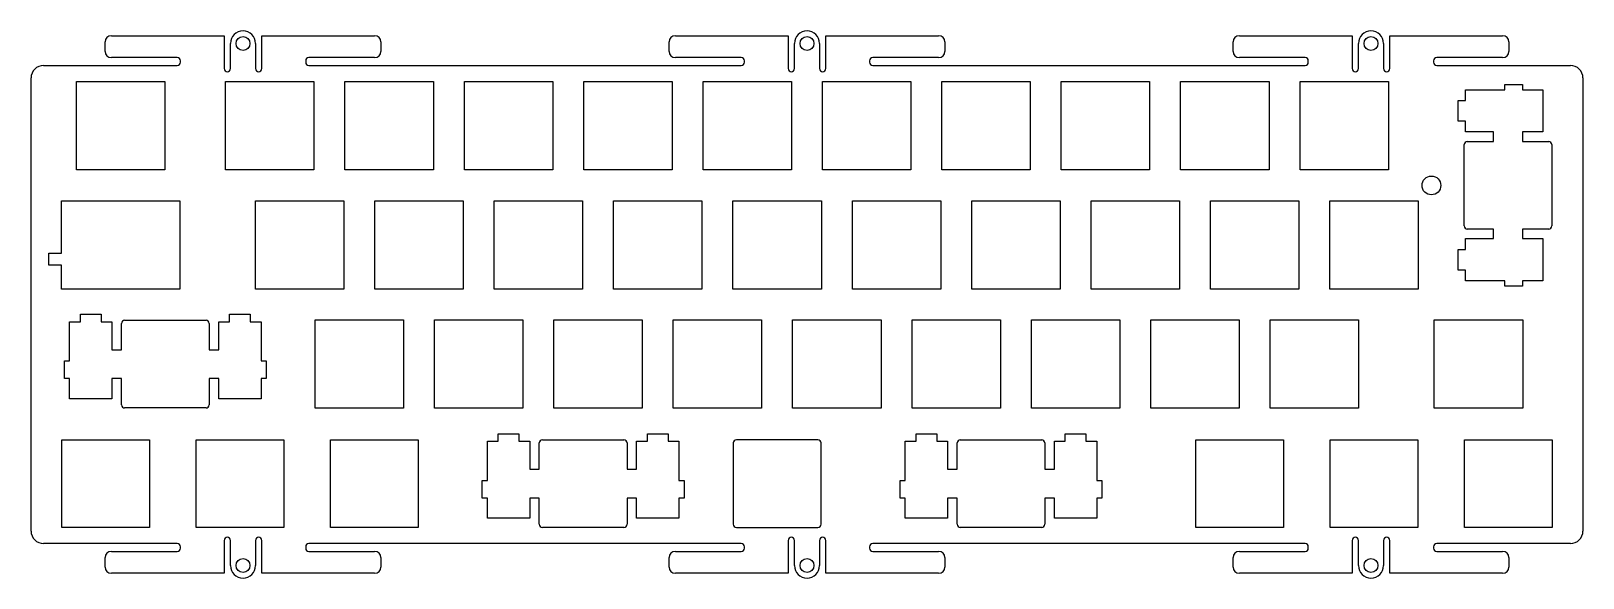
# Model space of a CAD drawing. Header units: millimetres. Extents: x 154 to 402, y -140 to -53.
import ezdxf

# ---------------------------------------------------------------- set-up
doc = ezdxf.new("R2010")
doc.units = ezdxf.units.MM
for name, color, linetype in [('Shape12734', 7, 'CONTINUOUS'), ('Shape2372', 7, 'CONTINUOUS'), ('Shape2373', 7, 'CONTINUOUS'), ('Shape2374', 7, 'CONTINUOUS'), ('Shape2375', 7, 'CONTINUOUS'), ('Shape2376', 7, 'CONTINUOUS'), ('Shape2377', 7, 'CONTINUOUS'), ('Shape2378', 7, 'CONTINUOUS'), ('Shape2379', 7, 'CONTINUOUS'), ('Shape2380', 7, 'CONTINUOUS'), ('Shape2381', 7, 'CONTINUOUS'), ('Shape2382', 7, 'CONTINUOUS'), ('Shape2383', 7, 'CONTINUOUS'), ('Shape2384', 7, 'CONTINUOUS'), ('Shape2385', 7, 'CONTINUOUS'), ('Shape2386', 7, 'CONTINUOUS'), ('Shape2387', 7, 'CONTINUOUS'), ('Shape2388', 7, 'CONTINUOUS'), ('Shape2389', 7, 'CONTINUOUS'), ('Shape2390', 7, 'CONTINUOUS'), ('Shape2391', 7, 'CONTINUOUS'), ('Shape2392', 7, 'CONTINUOUS'), ('Shape2393', 7, 'CONTINUOUS'), ('Shape2394', 7, 'CONTINUOUS'), ('Shape2395', 7, 'CONTINUOUS'), ('Shape2396', 7, 'CONTINUOUS'), ('Shape2397', 7, 'CONTINUOUS'), ('Shape2398', 7, 'CONTINUOUS'), ('Shape2399', 7, 'CONTINUOUS'), ('Shape2400', 7, 'CONTINUOUS'), ('Shape2401', 7, 'CONTINUOUS'), ('Shape2402', 7, 'CONTINUOUS'), ('Shape2403', 7, 'CONTINUOUS'), ('Shape2404', 7, 'CONTINUOUS'), ('Shape2405', 7, 'CONTINUOUS'), ('Shape2406', 7, 'CONTINUOUS'), ('Shape2407', 7, 'CONTINUOUS'), ('Shape2408', 7, 'CONTINUOUS'), ('Shape2409', 7, 'CONTINUOUS'), ('Shape2410', 7, 'CONTINUOUS'), ('Shape2411', 7, 'CONTINUOUS'), ('Shape2412', 7, 'CONTINUOUS'), ('Shape2413', 7, 'CONTINUOUS'), ('Shape2414', 7, 'CONTINUOUS'), ('Shape2415', 7, 'CONTINUOUS'), ('Shape2416', 7, 'CONTINUOUS'), ('Shape2417', 7, 'CONTINUOUS'), ('Shape2418', 7, 'CONTINUOUS'), ('Shape2419', 7, 'CONTINUOUS'), ('Shape2420', 7, 'CONTINUOUS'), ('Shape2421', 7, 'CONTINUOUS'), ('Shape2422', 7, 'CONTINUOUS'), ('Shape2423', 7, 'CONTINUOUS'), ('Shape2424', 7, 'CONTINUOUS'), ('Shape2425', 7, 'CONTINUOUS'), ('Shape2426', 7, 'CONTINUOUS'), ('Shape2427', 7, 'CONTINUOUS'), ('Shape2428', 7, 'CONTINUOUS'), ('Shape2429', 7, 'CONTINUOUS'), ('Shape2430', 7, 'CONTINUOUS'), ('Shape2431', 7, 'CONTINUOUS'), ('Shape2432', 7, 'CONTINUOUS'), ('Shape2433', 7, 'CONTINUOUS'), ('Shape2434', 7, 'CONTINUOUS'), ('Shape2435', 7, 'CONTINUOUS'), ('Shape2436', 7, 'CONTINUOUS'), ('Shape2437', 7, 'CONTINUOUS'), ('Shape2438', 7, 'CONTINUOUS'), ('Shape2439', 7, 'CONTINUOUS'), ('Shape2440', 7, 'CONTINUOUS'), ('Shape2441', 7, 'CONTINUOUS'), ('Shape2442', 7, 'CONTINUOUS'), ('Shape2443', 7, 'CONTINUOUS'), ('Shape2444', 7, 'CONTINUOUS'), ('Shape2445', 7, 'CONTINUOUS'), ('Shape2446', 7, 'CONTINUOUS'), ('Shape2447', 7, 'CONTINUOUS'), ('Shape2448', 7, 'CONTINUOUS'), ('Shape2449', 7, 'CONTINUOUS'), ('Shape2450', 7, 'CONTINUOUS'), ('Shape2451', 7, 'CONTINUOUS'), ('Shape2452', 7, 'CONTINUOUS'), ('Shape2453', 7, 'CONTINUOUS'), ('Shape2454', 7, 'CONTINUOUS'), ('Shape2455', 7, 'CONTINUOUS'), ('Shape2456', 7, 'CONTINUOUS'), ('Shape2457', 7, 'CONTINUOUS'), ('Shape2458', 7, 'CONTINUOUS'), ('Shape2459', 7, 'CONTINUOUS'), ('Shape2460', 7, 'CONTINUOUS'), ('Shape2461', 7, 'CONTINUOUS'), ('Shape2462', 7, 'CONTINUOUS'), ('Shape2463', 7, 'CONTINUOUS'), ('Shape2464', 7, 'CONTINUOUS'), ('Shape2465', 7, 'CONTINUOUS'), ('Shape2466', 7, 'CONTINUOUS'), ('Shape2467', 7, 'CONTINUOUS'), ('Shape2468', 7, 'CONTINUOUS'), ('Shape2469', 7, 'CONTINUOUS'), ('Shape2470', 7, 'CONTINUOUS'), ('Shape2471', 7, 'CONTINUOUS'), ('Shape2472', 7, 'CONTINUOUS'), ('Shape2473', 7, 'CONTINUOUS'), ('Shape2474', 7, 'CONTINUOUS'), ('Shape2475', 7, 'CONTINUOUS'), ('Shape2476', 7, 'CONTINUOUS'), ('Shape2477', 7, 'CONTINUOUS'), ('Shape2478', 7, 'CONTINUOUS'), ('Shape2479', 7, 'CONTINUOUS'), ('Shape2480', 7, 'CONTINUOUS'), ('Shape2481', 7, 'CONTINUOUS'), ('Shape2482', 7, 'CONTINUOUS'), ('Shape2483', 7, 'CONTINUOUS'), ('Shape2484', 7, 'CONTINUOUS'), ('Shape2485', 7, 'CONTINUOUS'), ('Shape2486', 7, 'CONTINUOUS'), ('Shape2487', 7, 'CONTINUOUS'), ('Shape2488', 7, 'CONTINUOUS'), ('Shape2489', 7, 'CONTINUOUS'), ('Shape2490', 7, 'CONTINUOUS'), ('Shape2491', 7, 'CONTINUOUS'), ('Shape2492', 7, 'CONTINUOUS'), ('Shape2493', 7, 'CONTINUOUS'), ('Shape2494', 7, 'CONTINUOUS'), ('Shape2495', 7, 'CONTINUOUS'), ('Shape2496', 7, 'CONTINUOUS'), ('Shape2497', 7, 'CONTINUOUS'), ('Shape2498', 7, 'CONTINUOUS'), ('Shape2499', 7, 'CONTINUOUS'), ('Shape2500', 7, 'CONTINUOUS'), ('Shape2501', 7, 'CONTINUOUS'), ('Shape2502', 7, 'CONTINUOUS'), ('Shape2503', 7, 'CONTINUOUS'), ('Shape2504', 7, 'CONTINUOUS'), ('Shape2505', 7, 'CONTINUOUS'), ('Shape2506', 7, 'CONTINUOUS'), ('Shape2507', 7, 'CONTINUOUS'), ('Shape2508', 7, 'CONTINUOUS'), ('Shape2509', 7, 'CONTINUOUS'), ('Shape2510', 7, 'CONTINUOUS'), ('Shape2511', 7, 'CONTINUOUS'), ('Shape2512', 7, 'CONTINUOUS'), ('Shape2513', 7, 'CONTINUOUS'), ('Shape2514', 7, 'CONTINUOUS'), ('Shape2515', 7, 'CONTINUOUS'), ('Shape2516', 7, 'CONTINUOUS'), ('Shape2517', 7, 'CONTINUOUS'), ('Shape2518', 7, 'CONTINUOUS'), ('Shape2519', 7, 'CONTINUOUS'), ('Shape2520', 7, 'CONTINUOUS'), ('Shape2521', 7, 'CONTINUOUS'), ('Shape2522', 7, 'CONTINUOUS'), ('Shape2523', 7, 'CONTINUOUS'), ('Shape2524', 7, 'CONTINUOUS'), ('Shape2525', 7, 'CONTINUOUS'), ('Shape2526', 7, 'CONTINUOUS'), ('Shape2527', 7, 'CONTINUOUS'), ('Shape2528', 7, 'CONTINUOUS'), ('Shape2529', 7, 'CONTINUOUS'), ('Shape3562', 7, 'CONTINUOUS'), ('Shape3563', 7, 'CONTINUOUS'), ('Shape3564', 7, 'CONTINUOUS'), ('Shape3565', 7, 'CONTINUOUS'), ('Shape3566', 7, 'CONTINUOUS'), ('Shape3567', 7, 'CONTINUOUS'), ('Shape3568', 7, 'CONTINUOUS'), ('Shape3569', 7, 'CONTINUOUS'), ('Shape3570', 7, 'CONTINUOUS'), ('Shape3571', 7, 'CONTINUOUS'), ('Shape3572', 7, 'CONTINUOUS'), ('Shape3573', 7, 'CONTINUOUS'), ('Shape3574', 7, 'CONTINUOUS'), ('Shape3575', 7, 'CONTINUOUS'), ('Shape3576', 7, 'CONTINUOUS'), ('Shape3577', 7, 'CONTINUOUS'), ('Shape3578', 7, 'CONTINUOUS'), ('Shape3579', 7, 'CONTINUOUS'), ('Shape3580', 7, 'CONTINUOUS'), ('Shape3581', 7, 'CONTINUOUS'), ('Shape3582', 7, 'CONTINUOUS'), ('Shape3583', 7, 'CONTINUOUS'), ('Shape3584', 7, 'CONTINUOUS'), ('Shape3585', 7, 'CONTINUOUS'), ('Shape3586', 7, 'CONTINUOUS'), ('Shape3587', 7, 'CONTINUOUS'), ('Shape3588', 7, 'CONTINUOUS'), ('Shape3589', 7, 'CONTINUOUS'), ('Shape3590', 7, 'CONTINUOUS'), ('Shape3591', 7, 'CONTINUOUS'), ('Shape3592', 7, 'CONTINUOUS'), ('Shape3593', 7, 'CONTINUOUS'), ('Shape3594', 7, 'CONTINUOUS'), ('Shape3595', 7, 'CONTINUOUS'), ('Shape3596', 7, 'CONTINUOUS'), ('Shape3597', 7, 'CONTINUOUS'), ('Shape3598', 7, 'CONTINUOUS'), ('Shape3599', 7, 'CONTINUOUS'), ('Shape3600', 7, 'CONTINUOUS'), ('Shape3601', 7, 'CONTINUOUS'), ('Shape3602', 7, 'CONTINUOUS'), ('Shape3603', 7, 'CONTINUOUS'), ('Shape3604', 7, 'CONTINUOUS'), ('Shape3605', 7, 'CONTINUOUS'), ('Shape3606', 7, 'CONTINUOUS'), ('Shape3607', 7, 'CONTINUOUS'), ('Shape3608', 7, 'CONTINUOUS'), ('Shape3609', 7, 'CONTINUOUS'), ('Shape3610', 7, 'CONTINUOUS'), ('Shape3611', 7, 'CONTINUOUS'), ('Shape3612', 7, 'CONTINUOUS'), ('Shape3613', 7, 'CONTINUOUS'), ('Shape3614', 7, 'CONTINUOUS'), ('Shape3615', 7, 'CONTINUOUS'), ('Shape3616', 7, 'CONTINUOUS'), ('Shape3617', 7, 'CONTINUOUS'), ('Shape3618', 7, 'CONTINUOUS'), ('Shape3619', 7, 'CONTINUOUS'), ('Shape3620', 7, 'CONTINUOUS'), ('Shape3621', 7, 'CONTINUOUS'), ('Shape3622', 7, 'CONTINUOUS'), ('Shape3623', 7, 'CONTINUOUS'), ('Shape3624', 7, 'CONTINUOUS'), ('Shape3625', 7, 'CONTINUOUS'), ('Shape3626', 7, 'CONTINUOUS'), ('Shape3627', 7, 'CONTINUOUS'), ('Shape3628', 7, 'CONTINUOUS'), ('Shape3629', 7, 'CONTINUOUS'), ('Shape3630', 7, 'CONTINUOUS'), ('Shape3631', 7, 'CONTINUOUS'), ('Shape3632', 7, 'CONTINUOUS'), ('Shape3633', 7, 'CONTINUOUS'), ('Shape3634', 7, 'CONTINUOUS'), ('Shape3635', 7, 'CONTINUOUS'), ('Shape3636', 7, 'CONTINUOUS'), ('Shape3637', 7, 'CONTINUOUS'), ('Shape3638', 7, 'CONTINUOUS'), ('Shape3639', 7, 'CONTINUOUS'), ('Shape3640', 7, 'CONTINUOUS'), ('Shape3641', 7, 'CONTINUOUS'), ('Shape3642', 7, 'CONTINUOUS'), ('Shape3643', 7, 'CONTINUOUS'), ('Shape3644', 7, 'CONTINUOUS'), ('Shape3645', 7, 'CONTINUOUS'), ('Shape3646', 7, 'CONTINUOUS'), ('Shape3647', 7, 'CONTINUOUS'), ('Shape3648', 7, 'CONTINUOUS'), ('Shape3649', 7, 'CONTINUOUS'), ('Shape366', 7, 'CONTINUOUS'), ('Shape367', 7, 'CONTINUOUS'), ('Shape368', 7, 'CONTINUOUS'), ('Shape369', 7, 'CONTINUOUS'), ('Shape370', 7, 'CONTINUOUS'), ('Shape371', 7, 'CONTINUOUS'), ('Shape372', 7, 'CONTINUOUS'), ('Shape373', 7, 'CONTINUOUS'), ('Shape374', 7, 'CONTINUOUS'), ('Shape375', 7, 'CONTINUOUS'), ('Shape376', 7, 'CONTINUOUS'), ('Shape377', 7, 'CONTINUOUS'), ('Shape378', 7, 'CONTINUOUS'), ('Shape379', 7, 'CONTINUOUS'), ('Shape380', 7, 'CONTINUOUS'), ('Shape381', 7, 'CONTINUOUS'), ('Shape382', 7, 'CONTINUOUS'), ('Shape383', 7, 'CONTINUOUS'), ('Shape384', 7, 'CONTINUOUS'), ('Shape385', 7, 'CONTINUOUS'), ('Shape386', 7, 'CONTINUOUS'), ('Shape387', 7, 'CONTINUOUS'), ('Shape388', 7, 'CONTINUOUS'), ('Shape389', 7, 'CONTINUOUS'), ('Shape4243', 7, 'CONTINUOUS'), ('Shape4244', 7, 'CONTINUOUS'), ('Shape4245', 7, 'CONTINUOUS'), ('Shape4246', 7, 'CONTINUOUS'), ('Shape4247', 7, 'CONTINUOUS'), ('Shape4248', 7, 'CONTINUOUS'), ('Shape4249', 7, 'CONTINUOUS'), ('Shape4250', 7, 'CONTINUOUS'), ('Shape4251', 7, 'CONTINUOUS'), ('Shape4252', 7, 'CONTINUOUS'), ('Shape4253', 7, 'CONTINUOUS'), ('Shape4254', 7, 'CONTINUOUS'), ('Shape4255', 7, 'CONTINUOUS'), ('Shape4256', 7, 'CONTINUOUS'), ('Shape4257', 7, 'CONTINUOUS'), ('Shape4258', 7, 'CONTINUOUS'), ('Shape4259', 7, 'CONTINUOUS'), ('Shape4260', 7, 'CONTINUOUS'), ('Shape4261', 7, 'CONTINUOUS'), ('Shape4262', 7, 'CONTINUOUS'), ('Shape4263', 7, 'CONTINUOUS'), ('Shape4264', 7, 'CONTINUOUS'), ('Shape4265', 7, 'CONTINUOUS'), ('Shape4266', 7, 'CONTINUOUS'), ('Shape4267', 7, 'CONTINUOUS'), ('Shape4268', 7, 'CONTINUOUS'), ('Shape4269', 7, 'CONTINUOUS'), ('Shape4270', 7, 'CONTINUOUS'), ('Shape4271', 7, 'CONTINUOUS'), ('Shape4272', 7, 'CONTINUOUS'), ('Shape4273', 7, 'CONTINUOUS'), ('Shape4274', 7, 'CONTINUOUS'), ('Shape4275', 7, 'CONTINUOUS'), ('Shape4276', 7, 'CONTINUOUS'), ('Shape4277', 7, 'CONTINUOUS'), ('Shape4278', 7, 'CONTINUOUS'), ('Shape4279', 7, 'CONTINUOUS'), ('Shape4280', 7, 'CONTINUOUS'), ('Shape4281', 7, 'CONTINUOUS'), ('Shape4282', 7, 'CONTINUOUS'), ('Shape4443', 7, 'CONTINUOUS'), ('Shape4444', 7, 'CONTINUOUS'), ('Shape4445', 7, 'CONTINUOUS'), ('Shape4446', 7, 'CONTINUOUS'), ('Shape4447', 7, 'CONTINUOUS'), ('Shape4448', 7, 'CONTINUOUS'), ('Shape4449', 7, 'CONTINUOUS'), ('Shape4450', 7, 'CONTINUOUS'), ('Shape4451', 7, 'CONTINUOUS'), ('Shape4452', 7, 'CONTINUOUS'), ('Shape4453', 7, 'CONTINUOUS'), ('Shape4454', 7, 'CONTINUOUS'), ('Shape4455', 7, 'CONTINUOUS'), ('Shape4456', 7, 'CONTINUOUS'), ('Shape4457', 7, 'CONTINUOUS'), ('Shape4458', 7, 'CONTINUOUS'), ('Shape4459', 7, 'CONTINUOUS'), ('Shape4460', 7, 'CONTINUOUS'), ('Shape4461', 7, 'CONTINUOUS'), ('Shape4462', 7, 'CONTINUOUS'), ('Shape4463', 7, 'CONTINUOUS'), ('Shape4464', 7, 'CONTINUOUS'), ('Shape4465', 7, 'CONTINUOUS'), ('Shape4466', 7, 'CONTINUOUS'), ('Shape4467', 7, 'CONTINUOUS'), ('Shape4468', 7, 'CONTINUOUS'), ('Shape4469', 7, 'CONTINUOUS'), ('Shape4470', 7, 'CONTINUOUS'), ('Shape4471', 7, 'CONTINUOUS'), ('Shape4472', 7, 'CONTINUOUS'), ('Shape4473', 7, 'CONTINUOUS'), ('Shape4474', 7, 'CONTINUOUS'), ('Shape4475', 7, 'CONTINUOUS'), ('Shape4476', 7, 'CONTINUOUS'), ('Shape4477', 7, 'CONTINUOUS'), ('Shape4478', 7, 'CONTINUOUS'), ('Shape4479', 7, 'CONTINUOUS'), ('Shape4480', 7, 'CONTINUOUS'), ('Shape4481', 7, 'CONTINUOUS'), ('Shape4482', 7, 'CONTINUOUS'), ('Shape522', 7, 'CONTINUOUS'), ('Shape523', 7, 'CONTINUOUS'), ('Shape524', 7, 'CONTINUOUS'), ('Shape525', 7, 'CONTINUOUS'), ('Shape526', 7, 'CONTINUOUS'), ('Shape527', 7, 'CONTINUOUS'), ('Shape528', 7, 'CONTINUOUS'), ('Shape529', 7, 'CONTINUOUS'), ('Shape530', 7, 'CONTINUOUS'), ('Shape531', 7, 'CONTINUOUS'), ('Shape532', 7, 'CONTINUOUS'), ('Shape533', 7, 'CONTINUOUS'), ('Shape534', 7, 'CONTINUOUS'), ('Shape535', 7, 'CONTINUOUS'), ('Shape536', 7, 'CONTINUOUS'), ('Shape537', 7, 'CONTINUOUS'), ('Shape538', 7, 'CONTINUOUS'), ('Shape539', 7, 'CONTINUOUS'), ('Shape540', 7, 'CONTINUOUS'), ('Shape541', 7, 'CONTINUOUS'), ('Shape542', 7, 'CONTINUOUS'), ('Shape543', 7, 'CONTINUOUS'), ('Shape544', 7, 'CONTINUOUS'), ('Shape545', 7, 'CONTINUOUS'), ('Shape546', 7, 'CONTINUOUS'), ('Shape547', 7, 'CONTINUOUS'), ('Shape548', 7, 'CONTINUOUS'), ('Shape549', 7, 'CONTINUOUS'), ('Shape550', 7, 'CONTINUOUS'), ('Shape551', 7, 'CONTINUOUS'), ('Shape552', 7, 'CONTINUOUS'), ('Shape553', 7, 'CONTINUOUS'), ('Shape554', 7, 'CONTINUOUS'), ('Shape555', 7, 'CONTINUOUS'), ('Shape556', 7, 'CONTINUOUS'), ('Shape557', 7, 'CONTINUOUS'), ('Shape558', 7, 'CONTINUOUS'), ('Shape559', 7, 'CONTINUOUS'), ('Shape560', 7, 'CONTINUOUS'), ('Shape561', 7, 'CONTINUOUS'), ('Shape562', 7, 'CONTINUOUS'), ('Shape563', 7, 'CONTINUOUS'), ('Shape564', 7, 'CONTINUOUS'), ('Shape565', 7, 'CONTINUOUS'), ('Shape566', 7, 'CONTINUOUS'), ('Shape567', 7, 'CONTINUOUS'), ('Shape568', 7, 'CONTINUOUS'), ('Shape569', 7, 'CONTINUOUS'), ('Shape570', 7, 'CONTINUOUS'), ('Shape571', 7, 'CONTINUOUS'), ('Shape572', 7, 'CONTINUOUS'), ('Shape573', 7, 'CONTINUOUS'), ('Shape574', 7, 'CONTINUOUS'), ('Shape575', 7, 'CONTINUOUS'), ('Shape576', 7, 'CONTINUOUS'), ('Shape577', 7, 'CONTINUOUS'), ('Shape578', 7, 'CONTINUOUS'), ('Shape579', 7, 'CONTINUOUS'), ('Shape580', 7, 'CONTINUOUS'), ('Shape581', 7, 'CONTINUOUS'), ('Shape582', 7, 'CONTINUOUS'), ('Shape583', 7, 'CONTINUOUS'), ('Shape584', 7, 'CONTINUOUS'), ('Shape585', 7, 'CONTINUOUS'), ('Shape586', 7, 'CONTINUOUS'), ('Shape587', 7, 'CONTINUOUS'), ('Shape588', 7, 'CONTINUOUS'), ('Shape589', 7, 'CONTINUOUS'), ('Shape590', 7, 'CONTINUOUS'), ('Shape591', 7, 'CONTINUOUS'), ('Shape592', 7, 'CONTINUOUS'), ('Shape593', 7, 'CONTINUOUS'), ('Shape594', 7, 'CONTINUOUS'), ('Shape595', 7, 'CONTINUOUS'), ('Shape596', 7, 'CONTINUOUS'), ('Shape597', 7, 'CONTINUOUS'), ('Shape598', 7, 'CONTINUOUS'), ('Shape599', 7, 'CONTINUOUS'), ('Shape600', 7, 'CONTINUOUS'), ('Shape601', 7, 'CONTINUOUS'), ('Shape602', 7, 'CONTINUOUS'), ('Shape603', 7, 'CONTINUOUS'), ('Shape604', 7, 'CONTINUOUS'), ('Shape605', 7, 'CONTINUOUS'), ('Shape606', 7, 'CONTINUOUS'), ('Shape607', 7, 'CONTINUOUS'), ('Shape608', 7, 'CONTINUOUS'), ('Shape609', 7, 'CONTINUOUS'), ('Shape610', 7, 'CONTINUOUS'), ('Shape611', 7, 'CONTINUOUS'), ('Shape612', 7, 'CONTINUOUS'), ('Shape613', 7, 'CONTINUOUS'), ('Shape614', 7, 'CONTINUOUS'), ('Shape615', 7, 'CONTINUOUS'), ('Shape616', 7, 'CONTINUOUS'), ('Shape617', 7, 'CONTINUOUS'), ('Shape618', 7, 'CONTINUOUS'), ('Shape619', 7, 'CONTINUOUS'), ('Shape620', 7, 'CONTINUOUS'), ('Shape621', 7, 'CONTINUOUS'), ('Shape622', 7, 'CONTINUOUS'), ('Shape623', 7, 'CONTINUOUS'), ('Shape624', 7, 'CONTINUOUS'), ('Shape625', 7, 'CONTINUOUS'), ('Shape626', 7, 'CONTINUOUS'), ('Shape627', 7, 'CONTINUOUS'), ('Shape628', 7, 'CONTINUOUS'), ('Shape629', 7, 'CONTINUOUS'), ('Shape630', 7, 'CONTINUOUS'), ('Shape631', 7, 'CONTINUOUS'), ('Shape632', 7, 'CONTINUOUS'), ('Shape633', 7, 'CONTINUOUS'), ('Shape634', 7, 'CONTINUOUS'), ('Shape635', 7, 'CONTINUOUS'), ('Shape636', 7, 'CONTINUOUS'), ('Shape637', 7, 'CONTINUOUS'), ('Shape638', 7, 'CONTINUOUS'), ('Shape639', 7, 'CONTINUOUS'), ('Shape640', 7, 'CONTINUOUS'), ('Shape641', 7, 'CONTINUOUS'), ('Shape642', 7, 'CONTINUOUS'), ('Shape643', 7, 'CONTINUOUS'), ('Shape644', 7, 'CONTINUOUS'), ('Shape645', 7, 'CONTINUOUS'), ('Shape646', 7, 'CONTINUOUS'), ('Shape647', 7, 'CONTINUOUS'), ('Shape648', 7, 'CONTINUOUS'), ('Shape649', 7, 'CONTINUOUS'), ('Shape650', 7, 'CONTINUOUS'), ('Shape651', 7, 'CONTINUOUS'), ('Shape652', 7, 'CONTINUOUS'), ('Shape653', 7, 'CONTINUOUS')]:
    doc.layers.add(name, color=color, linetype=linetype)

msp = doc.modelspace()

# ---------------------------------------------------------------- linework, layer by layer
at = {"layer": 'Shape12734'}
msp.add_circle((377.319, -77.3211), 1.5, dxfattribs=at)
at = {"layer": 'Shape2372'}
msp.add_arc((298.675, -55.8964), 1, -90, 0, dxfattribs=at)
at = {"layer": 'Shape2373'}
msp.add_line((298.675, -56.8964), (288.175, -56.8964), dxfattribs=at)
at = {"layer": 'Shape2374'}
msp.add_arc((288.175, -57.3964), 0.5, 90, 180, dxfattribs=at)
at = {"layer": 'Shape2375'}
msp.add_line((287.675, -57.3964), (287.675, -57.6455), dxfattribs=at)
at = {"layer": 'Shape2376'}
msp.add_arc((288.175, -57.6455), 0.5, 180, -90, dxfattribs=at)
at = {"layer": 'Shape2377'}
msp.add_line((288.175, -58.1455), (357.175, -58.1455), dxfattribs=at)
at = {"layer": 'Shape2378'}
msp.add_arc((357.175, -57.6455), 0.5, -90, 0, dxfattribs=at)
at = {"layer": 'Shape2379'}
msp.add_line((357.675, -57.6455), (357.675, -57.3964), dxfattribs=at)
at = {"layer": 'Shape2380'}
msp.add_arc((357.175, -57.3964), 0.5, 0, 90, dxfattribs=at)
at = {"layer": 'Shape2381'}
msp.add_line((357.175, -56.8964), (346.675, -56.8964), dxfattribs=at)
at = {"layer": 'Shape2382'}
msp.add_arc((346.675, -55.8964), 1, 180, -90, dxfattribs=at)
at = {"layer": 'Shape2383'}
msp.add_line((345.675, -55.8964), (345.675, -54.3964), dxfattribs=at)
at = {"layer": 'Shape2384'}
msp.add_arc((346.675, -54.3964), 1, 90, 180, dxfattribs=at)
at = {"layer": 'Shape2385'}
msp.add_line((346.675, -53.3964), (364.675, -53.3964), dxfattribs=at)
at = {"layer": 'Shape2386'}
msp.add_line((364.675, -53.3964), (364.675, -58.6464), dxfattribs=at)
at = {"layer": 'Shape2387'}
msp.add_arc((365.175, -58.6464), 0.5, 180, 0, dxfattribs=at)
at = {"layer": 'Shape2388'}
msp.add_line((365.675, -58.6464), (365.675, -54.6464), dxfattribs=at)
at = {"layer": 'Shape2389'}
msp.add_arc((367.675, -54.6464), 2, 0, 180, dxfattribs=at)
at = {"layer": 'Shape2390'}
msp.add_line((369.675, -54.6464), (369.675, -58.6464), dxfattribs=at)
at = {"layer": 'Shape2391'}
msp.add_arc((370.175, -58.6464), 0.5, 180, 0, dxfattribs=at)
at = {"layer": 'Shape2392'}
msp.add_line((370.675, -58.6464), (370.675, -53.3964), dxfattribs=at)
at = {"layer": 'Shape2393'}
msp.add_line((370.675, -53.3964), (388.675, -53.3964), dxfattribs=at)
at = {"layer": 'Shape2394'}
msp.add_arc((388.675, -54.3964), 1, 0, 90, dxfattribs=at)
at = {"layer": 'Shape2395'}
msp.add_line((389.675, -54.3964), (389.675, -55.8964), dxfattribs=at)
at = {"layer": 'Shape2396'}
msp.add_arc((388.675, -55.8964), 1, -90, 0, dxfattribs=at)
at = {"layer": 'Shape2397'}
msp.add_line((388.675, -56.8964), (378.175, -56.8964), dxfattribs=at)
at = {"layer": 'Shape2398'}
msp.add_arc((378.175, -57.3964), 0.5, 90, 180, dxfattribs=at)
at = {"layer": 'Shape2399'}
msp.add_line((377.675, -57.3964), (377.675, -57.6455), dxfattribs=at)
at = {"layer": 'Shape2400'}
msp.add_arc((378.175, -57.6455), 0.5, 180, -90, dxfattribs=at)
at = {"layer": 'Shape2401'}
msp.add_line((378.175, -58.1455), (399.5, -58.1455), dxfattribs=at)
at = {"layer": 'Shape2402'}
msp.add_arc((399.5, -60.1455), 2, 0, 90, dxfattribs=at)
at = {"layer": 'Shape2403'}
msp.add_line((401.5, -60.1455), (401.5, -132.546), dxfattribs=at)
at = {"layer": 'Shape2404'}
msp.add_arc((399.5, -132.546), 2, -90, 0, dxfattribs=at)
at = {"layer": 'Shape2405'}
msp.add_line((399.5, -134.546), (378.175, -134.546), dxfattribs=at)
at = {"layer": 'Shape2406'}
msp.add_arc((378.175, -135.046), 0.5, 90, 180, dxfattribs=at)
at = {"layer": 'Shape2407'}
msp.add_line((377.675, -135.046), (377.675, -135.295), dxfattribs=at)
at = {"layer": 'Shape2408'}
msp.add_arc((378.175, -135.295), 0.5, 180, -90, dxfattribs=at)
at = {"layer": 'Shape2409'}
msp.add_line((378.175, -135.795), (388.675, -135.795), dxfattribs=at)
at = {"layer": 'Shape2410'}
msp.add_arc((388.675, -136.795), 1, 0, 90, dxfattribs=at)
at = {"layer": 'Shape2411'}
msp.add_line((389.675, -136.795), (389.675, -138.295), dxfattribs=at)
at = {"layer": 'Shape2412'}
msp.add_arc((388.675, -138.295), 1, -90, 0, dxfattribs=at)
at = {"layer": 'Shape2413'}
msp.add_line((388.675, -139.295), (370.675, -139.295), dxfattribs=at)
at = {"layer": 'Shape2414'}
msp.add_line((370.675, -139.295), (370.675, -134.045), dxfattribs=at)
at = {"layer": 'Shape2415'}
msp.add_arc((370.175, -134.045), 0.5, 0, 180, dxfattribs=at)
at = {"layer": 'Shape2416'}
msp.add_line((369.675, -134.045), (369.675, -138.045), dxfattribs=at)
at = {"layer": 'Shape2417'}
msp.add_arc((367.675, -138.045), 2, 180, 0, dxfattribs=at)
at = {"layer": 'Shape2418'}
msp.add_line((365.675, -138.045), (365.675, -134.045), dxfattribs=at)
at = {"layer": 'Shape2419'}
msp.add_arc((365.175, -134.045), 0.5, 0, 180, dxfattribs=at)
at = {"layer": 'Shape2420'}
msp.add_line((364.675, -134.045), (364.675, -139.295), dxfattribs=at)
at = {"layer": 'Shape2421'}
msp.add_line((364.675, -139.295), (346.675, -139.295), dxfattribs=at)
at = {"layer": 'Shape2422'}
msp.add_arc((346.675, -138.295), 1, 180, -90, dxfattribs=at)
at = {"layer": 'Shape2423'}
msp.add_line((345.675, -138.295), (345.675, -136.795), dxfattribs=at)
at = {"layer": 'Shape2424'}
msp.add_arc((346.675, -136.795), 1, 90, 180, dxfattribs=at)
at = {"layer": 'Shape2425'}
msp.add_line((346.675, -135.795), (357.175, -135.795), dxfattribs=at)
at = {"layer": 'Shape2426'}
msp.add_arc((357.175, -135.295), 0.5, -90, 0, dxfattribs=at)
at = {"layer": 'Shape2427'}
msp.add_line((357.675, -135.295), (357.675, -135.046), dxfattribs=at)
at = {"layer": 'Shape2428'}
msp.add_arc((357.175, -135.046), 0.5, 0, 90, dxfattribs=at)
at = {"layer": 'Shape2429'}
msp.add_line((357.175, -134.546), (288.175, -134.546), dxfattribs=at)
at = {"layer": 'Shape2430'}
msp.add_arc((288.175, -135.046), 0.5, 90, 180, dxfattribs=at)
at = {"layer": 'Shape2431'}
msp.add_line((287.675, -135.046), (287.675, -135.295), dxfattribs=at)
at = {"layer": 'Shape2432'}
msp.add_arc((288.175, -135.295), 0.5, 180, -90, dxfattribs=at)
at = {"layer": 'Shape2433'}
msp.add_line((288.175, -135.795), (298.675, -135.795), dxfattribs=at)
at = {"layer": 'Shape2434'}
msp.add_arc((298.675, -136.795), 1, 0, 90, dxfattribs=at)
at = {"layer": 'Shape2435'}
msp.add_line((299.675, -136.795), (299.675, -138.295), dxfattribs=at)
at = {"layer": 'Shape2436'}
msp.add_arc((298.675, -138.295), 1, -90, 0, dxfattribs=at)
at = {"layer": 'Shape2437'}
msp.add_line((298.675, -139.295), (280.675, -139.295), dxfattribs=at)
at = {"layer": 'Shape2438'}
msp.add_line((280.675, -139.295), (280.675, -134.045), dxfattribs=at)
at = {"layer": 'Shape2439'}
msp.add_arc((280.175, -134.045), 0.5, 0, 180, dxfattribs=at)
at = {"layer": 'Shape2440'}
msp.add_line((279.675, -134.045), (279.675, -138.045), dxfattribs=at)
at = {"layer": 'Shape2441'}
msp.add_arc((277.675, -138.045), 2, 180, 0, dxfattribs=at)
at = {"layer": 'Shape2442'}
msp.add_line((275.675, -138.045), (275.675, -134.045), dxfattribs=at)
at = {"layer": 'Shape2443'}
msp.add_arc((275.175, -134.045), 0.5, 0, 180, dxfattribs=at)
at = {"layer": 'Shape2444'}
msp.add_line((274.675, -134.045), (274.675, -139.295), dxfattribs=at)
at = {"layer": 'Shape2445'}
msp.add_line((274.675, -139.295), (256.675, -139.295), dxfattribs=at)
at = {"layer": 'Shape2446'}
msp.add_arc((256.675, -138.295), 1, 180, -90, dxfattribs=at)
at = {"layer": 'Shape2447'}
msp.add_line((255.675, -138.295), (255.675, -136.795), dxfattribs=at)
at = {"layer": 'Shape2448'}
msp.add_arc((256.675, -136.795), 1, 90, 180, dxfattribs=at)
at = {"layer": 'Shape2449'}
msp.add_line((256.675, -135.795), (267.175, -135.795), dxfattribs=at)
at = {"layer": 'Shape2450'}
msp.add_arc((267.175, -135.295), 0.5, -90, 0, dxfattribs=at)
at = {"layer": 'Shape2451'}
msp.add_line((267.675, -135.295), (267.675, -135.046), dxfattribs=at)
at = {"layer": 'Shape2452'}
msp.add_arc((267.175, -135.046), 0.5, 0, 90, dxfattribs=at)
at = {"layer": 'Shape2453'}
msp.add_line((267.175, -134.546), (198.175, -134.546), dxfattribs=at)
at = {"layer": 'Shape2454'}
msp.add_arc((198.175, -135.046), 0.5, 90, 180, dxfattribs=at)
at = {"layer": 'Shape2455'}
msp.add_line((197.675, -135.046), (197.675, -135.295), dxfattribs=at)
at = {"layer": 'Shape2456'}
msp.add_arc((198.175, -135.295), 0.5, 180, -90, dxfattribs=at)
at = {"layer": 'Shape2457'}
msp.add_line((198.175, -135.795), (208.675, -135.795), dxfattribs=at)
at = {"layer": 'Shape2458'}
msp.add_arc((208.675, -136.795), 1, 0, 90, dxfattribs=at)
at = {"layer": 'Shape2459'}
msp.add_line((209.675, -136.795), (209.675, -138.295), dxfattribs=at)
at = {"layer": 'Shape2460'}
msp.add_arc((208.675, -138.295), 1, -90, 0, dxfattribs=at)
at = {"layer": 'Shape2461'}
msp.add_line((208.675, -139.295), (190.675, -139.295), dxfattribs=at)
at = {"layer": 'Shape2462'}
msp.add_line((190.675, -139.295), (190.675, -134.045), dxfattribs=at)
at = {"layer": 'Shape2463'}
msp.add_arc((190.175, -134.045), 0.5, 0, 180, dxfattribs=at)
at = {"layer": 'Shape2464'}
msp.add_line((189.675, -134.045), (189.675, -138.045), dxfattribs=at)
at = {"layer": 'Shape2465'}
msp.add_arc((187.675, -138.045), 2, 180, 0, dxfattribs=at)
at = {"layer": 'Shape2466'}
msp.add_line((185.675, -138.045), (185.675, -134.045), dxfattribs=at)
at = {"layer": 'Shape2467'}
msp.add_arc((185.175, -134.045), 0.5, 0, 180, dxfattribs=at)
at = {"layer": 'Shape2468'}
msp.add_line((184.675, -134.045), (184.675, -139.295), dxfattribs=at)
at = {"layer": 'Shape2469'}
msp.add_line((184.675, -139.295), (166.675, -139.295), dxfattribs=at)
at = {"layer": 'Shape2470'}
msp.add_arc((166.675, -138.295), 1, 180, -90, dxfattribs=at)
at = {"layer": 'Shape2471'}
msp.add_line((165.675, -138.295), (165.675, -136.795), dxfattribs=at)
at = {"layer": 'Shape2472'}
msp.add_arc((166.675, -136.795), 1, 90, 180, dxfattribs=at)
at = {"layer": 'Shape2473'}
msp.add_line((166.675, -135.795), (177.175, -135.795), dxfattribs=at)
at = {"layer": 'Shape2474'}
msp.add_arc((177.175, -135.295), 0.5, -90, 0, dxfattribs=at)
at = {"layer": 'Shape2475'}
msp.add_line((177.675, -135.295), (177.675, -135.046), dxfattribs=at)
at = {"layer": 'Shape2476'}
msp.add_arc((177.175, -135.046), 0.5, 0, 90, dxfattribs=at)
at = {"layer": 'Shape2477'}
msp.add_line((177.175, -134.546), (155.85, -134.546), dxfattribs=at)
at = {"layer": 'Shape2478'}
msp.add_arc((155.85, -132.546), 2, 180, -90, dxfattribs=at)
at = {"layer": 'Shape2479'}
msp.add_line((153.85, -132.546), (153.85, -60.1455), dxfattribs=at)
at = {"layer": 'Shape2480'}
msp.add_arc((155.85, -60.1455), 2, 90, 180, dxfattribs=at)
at = {"layer": 'Shape2481'}
msp.add_line((155.85, -58.1455), (177.175, -58.1455), dxfattribs=at)
at = {"layer": 'Shape2482'}
msp.add_arc((177.175, -57.6455), 0.5, -90, 0, dxfattribs=at)
at = {"layer": 'Shape2483'}
msp.add_line((177.675, -57.6455), (177.675, -57.3964), dxfattribs=at)
at = {"layer": 'Shape2484'}
msp.add_arc((177.175, -57.3964), 0.5, 0, 90, dxfattribs=at)
at = {"layer": 'Shape2485'}
msp.add_line((177.175, -56.8964), (166.675, -56.8964), dxfattribs=at)
at = {"layer": 'Shape2486'}
msp.add_arc((166.675, -55.8964), 1, 180, -90, dxfattribs=at)
at = {"layer": 'Shape2487'}
msp.add_line((165.675, -55.8964), (165.675, -54.3964), dxfattribs=at)
at = {"layer": 'Shape2488'}
msp.add_arc((166.675, -54.3964), 1, 90, 180, dxfattribs=at)
at = {"layer": 'Shape2489'}
msp.add_line((166.675, -53.3964), (184.675, -53.3964), dxfattribs=at)
at = {"layer": 'Shape2490'}
msp.add_line((184.675, -53.3964), (184.675, -58.6464), dxfattribs=at)
at = {"layer": 'Shape2491'}
msp.add_arc((185.175, -58.6464), 0.5, 180, 0, dxfattribs=at)
at = {"layer": 'Shape2492'}
msp.add_line((185.675, -58.6464), (185.675, -54.6464), dxfattribs=at)
at = {"layer": 'Shape2493'}
msp.add_arc((187.675, -54.6464), 2, 0, 180, dxfattribs=at)
at = {"layer": 'Shape2494'}
msp.add_line((189.675, -54.6464), (189.675, -58.6464), dxfattribs=at)
at = {"layer": 'Shape2495'}
msp.add_arc((190.175, -58.6464), 0.5, 180, 0, dxfattribs=at)
at = {"layer": 'Shape2496'}
msp.add_line((190.675, -58.6464), (190.675, -53.3964), dxfattribs=at)
at = {"layer": 'Shape2497'}
msp.add_line((190.675, -53.3964), (208.675, -53.3964), dxfattribs=at)
at = {"layer": 'Shape2498'}
msp.add_arc((208.675, -54.3964), 1, 0, 90, dxfattribs=at)
at = {"layer": 'Shape2499'}
msp.add_line((209.675, -54.3964), (209.675, -55.8964), dxfattribs=at)
at = {"layer": 'Shape2500'}
msp.add_arc((208.675, -55.8964), 1, -90, 0, dxfattribs=at)
at = {"layer": 'Shape2501'}
msp.add_line((208.675, -56.8964), (198.175, -56.8964), dxfattribs=at)
at = {"layer": 'Shape2502'}
msp.add_arc((198.175, -57.3964), 0.5, 90, 180, dxfattribs=at)
at = {"layer": 'Shape2503'}
msp.add_line((197.675, -57.3964), (197.675, -57.6455), dxfattribs=at)
at = {"layer": 'Shape2504'}
msp.add_arc((198.175, -57.6455), 0.5, 180, -90, dxfattribs=at)
at = {"layer": 'Shape2505'}
msp.add_line((198.175, -58.1455), (267.175, -58.1455), dxfattribs=at)
at = {"layer": 'Shape2506'}
msp.add_arc((267.175, -57.6455), 0.5, -90, 0, dxfattribs=at)
at = {"layer": 'Shape2507'}
msp.add_line((267.675, -57.6455), (267.675, -57.3964), dxfattribs=at)
at = {"layer": 'Shape2508'}
msp.add_arc((267.175, -57.3964), 0.5, 0, 90, dxfattribs=at)
at = {"layer": 'Shape2509'}
msp.add_line((267.175, -56.8964), (256.675, -56.8964), dxfattribs=at)
at = {"layer": 'Shape2510'}
msp.add_arc((256.675, -55.8964), 1, 180, -90, dxfattribs=at)
at = {"layer": 'Shape2511'}
msp.add_line((255.675, -55.8964), (255.675, -54.3964), dxfattribs=at)
at = {"layer": 'Shape2512'}
msp.add_arc((256.675, -54.3964), 1, 90, 180, dxfattribs=at)
at = {"layer": 'Shape2513'}
msp.add_line((256.675, -53.3964), (274.675, -53.3964), dxfattribs=at)
at = {"layer": 'Shape2514'}
msp.add_line((274.675, -53.3964), (274.675, -58.6464), dxfattribs=at)
at = {"layer": 'Shape2515'}
msp.add_arc((275.175, -58.6464), 0.5, 180, 0, dxfattribs=at)
at = {"layer": 'Shape2516'}
msp.add_line((275.675, -58.6464), (275.675, -54.6464), dxfattribs=at)
at = {"layer": 'Shape2517'}
msp.add_arc((277.675, -54.6464), 2, 0, 180, dxfattribs=at)
at = {"layer": 'Shape2518'}
msp.add_line((279.675, -54.6464), (279.675, -58.6464), dxfattribs=at)
at = {"layer": 'Shape2519'}
msp.add_arc((280.175, -58.6464), 0.5, 180, 0, dxfattribs=at)
at = {"layer": 'Shape2520'}
msp.add_line((280.675, -58.6464), (280.675, -53.3964), dxfattribs=at)
at = {"layer": 'Shape2521'}
msp.add_line((280.675, -53.3964), (298.675, -53.3964), dxfattribs=at)
at = {"layer": 'Shape2522'}
msp.add_arc((298.675, -54.3964), 1, 0, 90, dxfattribs=at)
at = {"layer": 'Shape2523'}
msp.add_line((299.675, -54.3964), (299.675, -55.8964), dxfattribs=at)
at = {"layer": 'Shape2524'}
msp.add_circle((367.675, -54.6464), 1.1, dxfattribs=at)
at = {"layer": 'Shape2525'}
msp.add_circle((277.675, -54.6464), 1.1, dxfattribs=at)
at = {"layer": 'Shape2526'}
msp.add_circle((187.675, -54.6464), 1.1, dxfattribs=at)
at = {"layer": 'Shape2527'}
msp.add_circle((367.675, -138.045), 1.1, dxfattribs=at)
at = {"layer": 'Shape2528'}
msp.add_circle((277.675, -138.045), 1.1, dxfattribs=at)
at = {"layer": 'Shape2529'}
msp.add_circle((187.675, -138.045), 1.1, dxfattribs=at)
at = {"layer": 'Shape3562'}
msp.add_line((234.955, -131.47), (234.955, -127.271), dxfattribs=at)
at = {"layer": 'Shape3563'}
msp.add_arc((235.455, -131.47), 0.5, 180, -90, dxfattribs=at)
at = {"layer": 'Shape3564'}
msp.add_line((234.955, -127.271), (233.43, -127.271), dxfattribs=at)
at = {"layer": 'Shape3565'}
msp.add_line((233.43, -127.271), (233.43, -130.5), dxfattribs=at)
at = {"layer": 'Shape3566'}
msp.add_line((233.43, -130.5), (226.68, -130.5), dxfattribs=at)
at = {"layer": 'Shape3567'}
msp.add_line((226.68, -130.5), (226.68, -127.271), dxfattribs=at)
at = {"layer": 'Shape3568'}
msp.add_line((226.68, -127.271), (225.855, -127.271), dxfattribs=at)
at = {"layer": 'Shape3569'}
msp.add_line((225.855, -127.271), (225.855, -124.471), dxfattribs=at)
at = {"layer": 'Shape3570'}
msp.add_line((225.855, -124.471), (226.68, -124.471), dxfattribs=at)
at = {"layer": 'Shape3571'}
msp.add_line((226.68, -124.471), (226.68, -118.201), dxfattribs=at)
at = {"layer": 'Shape3572'}
msp.add_line((226.68, -118.201), (228.405, -118.201), dxfattribs=at)
at = {"layer": 'Shape3573'}
msp.add_line((228.405, -118.201), (228.405, -117.001), dxfattribs=at)
at = {"layer": 'Shape3574'}
msp.add_line((228.405, -117.001), (231.704, -117.001), dxfattribs=at)
at = {"layer": 'Shape3575'}
msp.add_line((231.704, -117.001), (231.704, -118.201), dxfattribs=at)
at = {"layer": 'Shape3576'}
msp.add_line((231.704, -118.201), (233.43, -118.201), dxfattribs=at)
at = {"layer": 'Shape3577'}
msp.add_line((233.43, -118.201), (233.43, -122.67), dxfattribs=at)
at = {"layer": 'Shape3578'}
msp.add_line((233.43, -122.67), (234.955, -122.67), dxfattribs=at)
at = {"layer": 'Shape3579'}
msp.add_line((234.955, -122.67), (234.955, -118.471), dxfattribs=at)
at = {"layer": 'Shape3580'}
msp.add_line((235.455, -117.971), (248.455, -117.971), dxfattribs=at)
at = {"layer": 'Shape3581'}
msp.add_arc((235.455, -118.471), 0.5, 90, 180, dxfattribs=at)
at = {"layer": 'Shape3582'}
msp.add_line((248.955, -118.471), (248.955, -122.67), dxfattribs=at)
at = {"layer": 'Shape3583'}
msp.add_arc((248.455, -118.471), 0.5, 0, 90, dxfattribs=at)
at = {"layer": 'Shape3584'}
msp.add_line((248.955, -122.67), (250.48, -122.67), dxfattribs=at)
at = {"layer": 'Shape3585'}
msp.add_line((250.48, -122.67), (250.48, -118.201), dxfattribs=at)
at = {"layer": 'Shape3586'}
msp.add_line((250.48, -118.201), (252.204, -118.201), dxfattribs=at)
at = {"layer": 'Shape3587'}
msp.add_line((252.204, -118.201), (252.204, -117.001), dxfattribs=at)
at = {"layer": 'Shape3588'}
msp.add_line((252.204, -117.001), (255.505, -117.001), dxfattribs=at)
at = {"layer": 'Shape3589'}
msp.add_line((255.505, -117.001), (255.505, -118.201), dxfattribs=at)
at = {"layer": 'Shape3590'}
msp.add_line((255.505, -118.201), (257.23, -118.201), dxfattribs=at)
at = {"layer": 'Shape3591'}
msp.add_line((257.23, -118.201), (257.23, -124.471), dxfattribs=at)
at = {"layer": 'Shape3592'}
msp.add_line((257.23, -124.471), (258.055, -124.471), dxfattribs=at)
at = {"layer": 'Shape3593'}
msp.add_line((258.055, -124.471), (258.055, -127.271), dxfattribs=at)
at = {"layer": 'Shape3594'}
msp.add_line((258.055, -127.271), (257.23, -127.271), dxfattribs=at)
at = {"layer": 'Shape3595'}
msp.add_line((257.23, -127.271), (257.23, -130.5), dxfattribs=at)
at = {"layer": 'Shape3596'}
msp.add_line((257.23, -130.5), (250.48, -130.5), dxfattribs=at)
at = {"layer": 'Shape3597'}
msp.add_line((250.48, -130.5), (250.48, -127.271), dxfattribs=at)
at = {"layer": 'Shape3598'}
msp.add_line((250.48, -127.271), (248.955, -127.271), dxfattribs=at)
at = {"layer": 'Shape3599'}
msp.add_line((248.955, -127.271), (248.955, -131.47), dxfattribs=at)
at = {"layer": 'Shape3600'}
msp.add_arc((248.455, -131.47), 0.5, -90, 0, dxfattribs=at)
at = {"layer": 'Shape3601'}
msp.add_line((248.455, -131.97), (235.455, -131.97), dxfattribs=at)
at = {"layer": 'Shape3602'}
msp.add_line((301.63, -131.47), (301.63, -127.271), dxfattribs=at)
at = {"layer": 'Shape3603'}
msp.add_arc((302.13, -131.47), 0.5, 180, -90, dxfattribs=at)
at = {"layer": 'Shape3604'}
msp.add_line((301.63, -127.271), (300.105, -127.271), dxfattribs=at)
at = {"layer": 'Shape3605'}
msp.add_line((300.105, -127.271), (300.105, -130.5), dxfattribs=at)
at = {"layer": 'Shape3606'}
msp.add_line((300.105, -130.5), (293.355, -130.5), dxfattribs=at)
at = {"layer": 'Shape3607'}
msp.add_line((293.355, -130.5), (293.355, -127.271), dxfattribs=at)
at = {"layer": 'Shape3608'}
msp.add_line((293.355, -127.271), (292.529, -127.271), dxfattribs=at)
at = {"layer": 'Shape3609'}
msp.add_line((292.529, -127.271), (292.529, -124.471), dxfattribs=at)
at = {"layer": 'Shape3610'}
msp.add_line((292.529, -124.471), (293.355, -124.471), dxfattribs=at)
at = {"layer": 'Shape3611'}
msp.add_line((293.355, -124.471), (293.355, -118.201), dxfattribs=at)
at = {"layer": 'Shape3612'}
msp.add_line((293.355, -118.201), (295.08, -118.201), dxfattribs=at)
at = {"layer": 'Shape3613'}
msp.add_line((295.08, -118.201), (295.08, -117.001), dxfattribs=at)
at = {"layer": 'Shape3614'}
msp.add_line((295.08, -117.001), (298.379, -117.001), dxfattribs=at)
at = {"layer": 'Shape3615'}
msp.add_line((298.379, -117.001), (298.379, -118.201), dxfattribs=at)
at = {"layer": 'Shape3616'}
msp.add_line((298.379, -118.201), (300.105, -118.201), dxfattribs=at)
at = {"layer": 'Shape3617'}
msp.add_line((300.105, -118.201), (300.105, -122.67), dxfattribs=at)
at = {"layer": 'Shape3618'}
msp.add_line((300.105, -122.67), (301.63, -122.67), dxfattribs=at)
at = {"layer": 'Shape3619'}
msp.add_line((301.63, -122.67), (301.63, -118.471), dxfattribs=at)
at = {"layer": 'Shape3620'}
msp.add_line((302.13, -117.971), (315.129, -117.971), dxfattribs=at)
at = {"layer": 'Shape3621'}
msp.add_arc((315.129, -118.471), 0.5, 0, 90, dxfattribs=at)
at = {"layer": 'Shape3622'}
msp.add_arc((302.13, -118.471), 0.5, 90, 180, dxfattribs=at)
at = {"layer": 'Shape3623'}
msp.add_line((315.629, -118.471), (315.629, -122.67), dxfattribs=at)
at = {"layer": 'Shape3624'}
msp.add_line((315.629, -122.67), (317.155, -122.67), dxfattribs=at)
at = {"layer": 'Shape3625'}
msp.add_line((317.155, -122.67), (317.155, -118.201), dxfattribs=at)
at = {"layer": 'Shape3626'}
msp.add_line((317.155, -118.201), (318.879, -118.201), dxfattribs=at)
at = {"layer": 'Shape3627'}
msp.add_line((318.879, -118.201), (318.879, -117.001), dxfattribs=at)
at = {"layer": 'Shape3628'}
msp.add_line((318.879, -117.001), (322.179, -117.001), dxfattribs=at)
at = {"layer": 'Shape3629'}
msp.add_line((322.179, -117.001), (322.179, -118.201), dxfattribs=at)
at = {"layer": 'Shape3630'}
msp.add_line((322.179, -118.201), (323.904, -118.201), dxfattribs=at)
at = {"layer": 'Shape3631'}
msp.add_line((323.904, -118.201), (323.904, -124.471), dxfattribs=at)
at = {"layer": 'Shape3632'}
msp.add_line((323.904, -124.471), (324.73, -124.471), dxfattribs=at)
at = {"layer": 'Shape3633'}
msp.add_line((324.73, -124.471), (324.73, -127.271), dxfattribs=at)
at = {"layer": 'Shape3634'}
msp.add_line((324.73, -127.271), (323.904, -127.271), dxfattribs=at)
at = {"layer": 'Shape3635'}
msp.add_line((323.904, -127.271), (323.904, -130.5), dxfattribs=at)
at = {"layer": 'Shape3636'}
msp.add_line((323.904, -130.5), (317.155, -130.5), dxfattribs=at)
at = {"layer": 'Shape3637'}
msp.add_line((317.155, -130.5), (317.155, -127.271), dxfattribs=at)
at = {"layer": 'Shape3638'}
msp.add_line((317.155, -127.271), (315.629, -127.271), dxfattribs=at)
at = {"layer": 'Shape3639'}
msp.add_line((315.629, -127.271), (315.629, -131.47), dxfattribs=at)
at = {"layer": 'Shape3640'}
msp.add_arc((315.129, -131.47), 0.5, -90, 0, dxfattribs=at)
at = {"layer": 'Shape3641'}
msp.add_line((315.129, -131.97), (302.13, -131.97), dxfattribs=at)
at = {"layer": 'Shape3642'}
msp.add_line((266.411, -131.97), (279.411, -131.97), dxfattribs=at)
at = {"layer": 'Shape3643'}
msp.add_arc((279.411, -131.47), 0.5, -90, 0, dxfattribs=at)
at = {"layer": 'Shape3644'}
msp.add_line((279.911, -131.47), (279.911, -118.471), dxfattribs=at)
at = {"layer": 'Shape3645'}
msp.add_line((279.411, -117.971), (266.411, -117.971), dxfattribs=at)
at = {"layer": 'Shape3646'}
msp.add_arc((279.411, -118.471), 0.5, 0, 90, dxfattribs=at)
at = {"layer": 'Shape3647'}
msp.add_line((265.911, -118.471), (265.911, -131.47), dxfattribs=at)
at = {"layer": 'Shape3648'}
msp.add_arc((266.411, -118.471), 0.5, 90, 180, dxfattribs=at)
at = {"layer": 'Shape3649'}
msp.add_arc((266.411, -131.47), 0.5, 180, -90, dxfattribs=at)
at = {"layer": 'Shape366'}
msp.add_line((396.592, -117.971), (396.592, -131.971), dxfattribs=at)
at = {"layer": 'Shape367'}
msp.add_line((396.592, -131.971), (382.592, -131.971), dxfattribs=at)
at = {"layer": 'Shape368'}
msp.add_line((382.592, -131.971), (382.592, -117.971), dxfattribs=at)
at = {"layer": 'Shape369'}
msp.add_line((382.592, -117.971), (396.592, -117.971), dxfattribs=at)
at = {"layer": 'Shape370'}
msp.add_line((375.161, -117.971), (375.161, -131.971), dxfattribs=at)
at = {"layer": 'Shape371'}
msp.add_line((375.161, -131.971), (361.161, -131.971), dxfattribs=at)
at = {"layer": 'Shape372'}
msp.add_line((361.161, -131.971), (361.161, -117.971), dxfattribs=at)
at = {"layer": 'Shape373'}
msp.add_line((361.161, -117.971), (375.161, -117.971), dxfattribs=at)
at = {"layer": 'Shape374'}
msp.add_line((353.73, -117.971), (353.73, -131.971), dxfattribs=at)
at = {"layer": 'Shape375'}
msp.add_line((353.73, -131.971), (339.73, -131.971), dxfattribs=at)
at = {"layer": 'Shape376'}
msp.add_line((339.73, -131.971), (339.73, -117.971), dxfattribs=at)
at = {"layer": 'Shape377'}
msp.add_line((339.73, -117.971), (353.73, -117.971), dxfattribs=at)
at = {"layer": 'Shape378'}
msp.add_line((215.617, -117.971), (215.617, -131.971), dxfattribs=at)
at = {"layer": 'Shape379'}
msp.add_line((215.617, -131.971), (201.617, -131.971), dxfattribs=at)
at = {"layer": 'Shape380'}
msp.add_line((201.617, -131.971), (201.617, -117.971), dxfattribs=at)
at = {"layer": 'Shape381'}
msp.add_line((201.617, -117.971), (215.617, -117.971), dxfattribs=at)
at = {"layer": 'Shape382'}
msp.add_line((194.186, -117.971), (194.186, -131.971), dxfattribs=at)
at = {"layer": 'Shape383'}
msp.add_line((194.186, -131.971), (180.186, -131.971), dxfattribs=at)
at = {"layer": 'Shape384'}
msp.add_line((180.186, -131.971), (180.186, -117.971), dxfattribs=at)
at = {"layer": 'Shape385'}
msp.add_line((180.186, -117.971), (194.186, -117.971), dxfattribs=at)
at = {"layer": 'Shape386'}
msp.add_line((172.755, -117.971), (172.755, -131.971), dxfattribs=at)
at = {"layer": 'Shape387'}
msp.add_line((172.755, -131.971), (158.755, -131.971), dxfattribs=at)
at = {"layer": 'Shape388'}
msp.add_line((158.755, -131.971), (158.755, -117.971), dxfattribs=at)
at = {"layer": 'Shape389'}
msp.add_line((158.755, -117.971), (172.755, -117.971), dxfattribs=at)
at = {"layer": 'Shape4243'}
msp.add_line((168.281, -112.37), (168.281, -108.171), dxfattribs=at)
at = {"layer": 'Shape4244'}
msp.add_arc((168.781, -112.37), 0.5, 180, -90, dxfattribs=at)
at = {"layer": 'Shape4245'}
msp.add_line((168.281, -108.171), (166.755, -108.171), dxfattribs=at)
at = {"layer": 'Shape4246'}
msp.add_line((166.755, -108.171), (166.755, -111.4), dxfattribs=at)
at = {"layer": 'Shape4247'}
msp.add_line((166.755, -111.4), (160.006, -111.4), dxfattribs=at)
at = {"layer": 'Shape4248'}
msp.add_line((160.006, -111.4), (160.006, -108.171), dxfattribs=at)
at = {"layer": 'Shape4249'}
msp.add_line((160.006, -108.171), (159.18, -108.171), dxfattribs=at)
at = {"layer": 'Shape4250'}
msp.add_line((159.18, -108.171), (159.18, -105.371), dxfattribs=at)
at = {"layer": 'Shape4251'}
msp.add_line((159.18, -105.371), (160.006, -105.371), dxfattribs=at)
at = {"layer": 'Shape4252'}
msp.add_line((160.006, -105.371), (160.006, -99.1009), dxfattribs=at)
at = {"layer": 'Shape4253'}
msp.add_line((160.006, -99.1009), (161.731, -99.1009), dxfattribs=at)
at = {"layer": 'Shape4254'}
msp.add_line((161.731, -99.1009), (161.731, -97.9006), dxfattribs=at)
at = {"layer": 'Shape4255'}
msp.add_line((161.731, -97.9006), (165.03, -97.9006), dxfattribs=at)
at = {"layer": 'Shape4256'}
msp.add_line((165.03, -97.9006), (165.03, -99.1009), dxfattribs=at)
at = {"layer": 'Shape4257'}
msp.add_line((165.03, -99.1009), (166.755, -99.1009), dxfattribs=at)
at = {"layer": 'Shape4258'}
msp.add_line((166.755, -99.1009), (166.755, -103.57), dxfattribs=at)
at = {"layer": 'Shape4259'}
msp.add_line((166.755, -103.57), (168.281, -103.57), dxfattribs=at)
at = {"layer": 'Shape4260'}
msp.add_line((168.281, -103.57), (168.281, -99.3708), dxfattribs=at)
at = {"layer": 'Shape4261'}
msp.add_line((168.781, -98.8708), (181.78, -98.8708), dxfattribs=at)
at = {"layer": 'Shape4262'}
msp.add_arc((168.781, -99.3708), 0.5, 90, 180, dxfattribs=at)
at = {"layer": 'Shape4263'}
msp.add_line((182.28, -99.3708), (182.28, -103.57), dxfattribs=at)
at = {"layer": 'Shape4264'}
msp.add_arc((181.78, -99.3708), 0.5, 0, 90, dxfattribs=at)
at = {"layer": 'Shape4265'}
msp.add_line((182.28, -103.57), (183.806, -103.57), dxfattribs=at)
at = {"layer": 'Shape4266'}
msp.add_line((183.806, -103.57), (183.806, -99.1009), dxfattribs=at)
at = {"layer": 'Shape4267'}
msp.add_line((183.806, -99.1009), (185.53, -99.1009), dxfattribs=at)
at = {"layer": 'Shape4268'}
msp.add_line((185.53, -99.1009), (185.53, -97.9006), dxfattribs=at)
at = {"layer": 'Shape4269'}
msp.add_line((185.53, -97.9006), (188.83, -97.9006), dxfattribs=at)
at = {"layer": 'Shape4270'}
msp.add_line((188.83, -97.9006), (188.83, -99.1009), dxfattribs=at)
at = {"layer": 'Shape4271'}
msp.add_line((188.83, -99.1009), (190.555, -99.1009), dxfattribs=at)
at = {"layer": 'Shape4272'}
msp.add_line((190.555, -99.1009), (190.555, -105.371), dxfattribs=at)
at = {"layer": 'Shape4273'}
msp.add_line((190.555, -105.371), (191.381, -105.371), dxfattribs=at)
at = {"layer": 'Shape4274'}
msp.add_line((191.381, -105.371), (191.381, -108.171), dxfattribs=at)
at = {"layer": 'Shape4275'}
msp.add_line((191.381, -108.171), (190.555, -108.171), dxfattribs=at)
at = {"layer": 'Shape4276'}
msp.add_line((190.555, -108.171), (190.555, -111.4), dxfattribs=at)
at = {"layer": 'Shape4277'}
msp.add_line((190.555, -111.4), (183.806, -111.4), dxfattribs=at)
at = {"layer": 'Shape4278'}
msp.add_line((183.806, -111.4), (183.806, -108.171), dxfattribs=at)
at = {"layer": 'Shape4279'}
msp.add_line((183.806, -108.171), (182.28, -108.171), dxfattribs=at)
at = {"layer": 'Shape4280'}
msp.add_line((182.28, -108.171), (182.28, -112.37), dxfattribs=at)
at = {"layer": 'Shape4281'}
msp.add_arc((181.78, -112.37), 0.5, -90, 0, dxfattribs=at)
at = {"layer": 'Shape4282'}
msp.add_line((181.78, -112.87), (168.781, -112.87), dxfattribs=at)
at = {"layer": 'Shape4443'}
msp.add_line((396.043, -84.2952), (391.844, -84.2952), dxfattribs=at)
at = {"layer": 'Shape4444'}
msp.add_arc((396.043, -83.7952), 0.5, -90, 0, dxfattribs=at)
at = {"layer": 'Shape4445'}
msp.add_line((391.844, -84.2952), (391.844, -85.8206), dxfattribs=at)
at = {"layer": 'Shape4446'}
msp.add_line((391.844, -85.8206), (395.073, -85.8206), dxfattribs=at)
at = {"layer": 'Shape4447'}
msp.add_line((395.073, -85.8206), (395.073, -92.5703), dxfattribs=at)
at = {"layer": 'Shape4448'}
msp.add_line((395.073, -92.5703), (391.844, -92.5703), dxfattribs=at)
at = {"layer": 'Shape4449'}
msp.add_line((391.844, -92.5703), (391.844, -93.3958), dxfattribs=at)
at = {"layer": 'Shape4450'}
msp.add_line((391.844, -93.3958), (389.044, -93.3958), dxfattribs=at)
at = {"layer": 'Shape4451'}
msp.add_line((389.044, -93.3958), (389.044, -92.5703), dxfattribs=at)
at = {"layer": 'Shape4452'}
msp.add_line((389.044, -92.5703), (382.774, -92.5703), dxfattribs=at)
at = {"layer": 'Shape4453'}
msp.add_line((382.774, -92.5703), (382.774, -90.8452), dxfattribs=at)
at = {"layer": 'Shape4454'}
msp.add_line((382.774, -90.8452), (381.574, -90.8452), dxfattribs=at)
at = {"layer": 'Shape4455'}
msp.add_line((381.574, -90.8452), (381.574, -87.5461), dxfattribs=at)
at = {"layer": 'Shape4456'}
msp.add_line((381.574, -87.5461), (382.774, -87.5461), dxfattribs=at)
at = {"layer": 'Shape4457'}
msp.add_line((382.774, -87.5461), (382.774, -85.8206), dxfattribs=at)
at = {"layer": 'Shape4458'}
msp.add_line((382.774, -85.8206), (387.243, -85.8206), dxfattribs=at)
at = {"layer": 'Shape4459'}
msp.add_line((387.243, -85.8206), (387.243, -84.2952), dxfattribs=at)
at = {"layer": 'Shape4460'}
msp.add_line((387.243, -84.2952), (383.044, -84.2952), dxfattribs=at)
at = {"layer": 'Shape4461'}
msp.add_line((382.544, -83.7952), (382.544, -70.7959), dxfattribs=at)
at = {"layer": 'Shape4462'}
msp.add_arc((383.044, -83.7952), 0.5, 180, -90, dxfattribs=at)
at = {"layer": 'Shape4463'}
msp.add_line((383.044, -70.2959), (387.243, -70.2959), dxfattribs=at)
at = {"layer": 'Shape4464'}
msp.add_arc((383.044, -70.7959), 0.5, 90, 180, dxfattribs=at)
at = {"layer": 'Shape4465'}
msp.add_line((387.243, -70.2959), (387.243, -68.7702), dxfattribs=at)
at = {"layer": 'Shape4466'}
msp.add_line((387.243, -68.7702), (382.774, -68.7702), dxfattribs=at)
at = {"layer": 'Shape4467'}
msp.add_line((382.774, -68.7702), (382.774, -67.0465), dxfattribs=at)
at = {"layer": 'Shape4468'}
msp.add_line((382.774, -67.0465), (381.574, -67.0465), dxfattribs=at)
at = {"layer": 'Shape4469'}
msp.add_line((381.574, -67.0465), (381.574, -63.7459), dxfattribs=at)
at = {"layer": 'Shape4470'}
msp.add_line((381.574, -63.7459), (382.774, -63.7459), dxfattribs=at)
at = {"layer": 'Shape4471'}
msp.add_line((382.774, -63.7459), (382.774, -62.0208), dxfattribs=at)
at = {"layer": 'Shape4472'}
msp.add_line((382.774, -62.0208), (389.044, -62.0208), dxfattribs=at)
at = {"layer": 'Shape4473'}
msp.add_line((389.044, -62.0208), (389.044, -61.1953), dxfattribs=at)
at = {"layer": 'Shape4474'}
msp.add_line((389.044, -61.1953), (391.844, -61.1953), dxfattribs=at)
at = {"layer": 'Shape4475'}
msp.add_line((391.844, -61.1953), (391.844, -62.0208), dxfattribs=at)
at = {"layer": 'Shape4476'}
msp.add_line((391.844, -62.0208), (395.073, -62.0208), dxfattribs=at)
at = {"layer": 'Shape4477'}
msp.add_line((395.073, -62.0208), (395.073, -68.7702), dxfattribs=at)
at = {"layer": 'Shape4478'}
msp.add_line((395.073, -68.7702), (391.844, -68.7702), dxfattribs=at)
at = {"layer": 'Shape4479'}
msp.add_line((391.844, -68.7702), (391.844, -70.2959), dxfattribs=at)
at = {"layer": 'Shape4480'}
msp.add_line((391.844, -70.2959), (396.043, -70.2959), dxfattribs=at)
at = {"layer": 'Shape4481'}
msp.add_arc((396.043, -70.7959), 0.5, 0, 90, dxfattribs=at)
at = {"layer": 'Shape4482'}
msp.add_line((396.543, -70.7959), (396.543, -83.7952), dxfattribs=at)
at = {"layer": 'Shape522'}
msp.add_line((158.706, -88.1387), (158.706, -79.7705), dxfattribs=at)
at = {"layer": 'Shape523'}
msp.add_line((158.706, -79.7705), (177.569, -79.7705), dxfattribs=at)
at = {"layer": 'Shape524'}
msp.add_line((177.569, -79.7705), (177.569, -93.8705), dxfattribs=at)
at = {"layer": 'Shape525'}
msp.add_line((177.569, -93.8705), (158.706, -93.8705), dxfattribs=at)
at = {"layer": 'Shape526'}
msp.add_line((158.706, -93.8705), (158.706, -90.0387), dxfattribs=at)
at = {"layer": 'Shape527'}
msp.add_line((158.706, -90.0387), (156.668, -90.0387), dxfattribs=at)
at = {"layer": 'Shape528'}
msp.add_line((156.668, -90.0387), (156.668, -88.1387), dxfattribs=at)
at = {"layer": 'Shape529'}
msp.add_line((156.668, -88.1387), (158.706, -88.1387), dxfattribs=at)
at = {"layer": 'Shape530'}
msp.add_line((375.212, -79.7705), (375.212, -93.8705), dxfattribs=at)
at = {"layer": 'Shape531'}
msp.add_line((375.212, -93.8705), (361.112, -93.8705), dxfattribs=at)
at = {"layer": 'Shape532'}
msp.add_line((361.112, -93.8705), (361.112, -79.7705), dxfattribs=at)
at = {"layer": 'Shape533'}
msp.add_line((361.112, -79.7705), (375.212, -79.7705), dxfattribs=at)
at = {"layer": 'Shape534'}
msp.add_line((342.063, -79.7705), (356.162, -79.7705), dxfattribs=at)
at = {"layer": 'Shape535'}
msp.add_line((356.162, -79.7705), (356.162, -93.8705), dxfattribs=at)
at = {"layer": 'Shape536'}
msp.add_line((356.162, -93.8705), (342.063, -93.8705), dxfattribs=at)
at = {"layer": 'Shape537'}
msp.add_line((342.063, -93.8705), (342.063, -79.7705), dxfattribs=at)
at = {"layer": 'Shape538'}
msp.add_line((323.012, -93.8705), (323.012, -79.7705), dxfattribs=at)
at = {"layer": 'Shape539'}
msp.add_line((323.012, -79.7705), (337.112, -79.7705), dxfattribs=at)
at = {"layer": 'Shape540'}
msp.add_line((337.112, -79.7705), (337.112, -93.8705), dxfattribs=at)
at = {"layer": 'Shape541'}
msp.add_line((337.112, -93.8705), (323.012, -93.8705), dxfattribs=at)
at = {"layer": 'Shape542'}
msp.add_line((303.963, -79.7705), (318.063, -79.7705), dxfattribs=at)
at = {"layer": 'Shape543'}
msp.add_line((318.063, -79.7705), (318.063, -93.8705), dxfattribs=at)
at = {"layer": 'Shape544'}
msp.add_line((318.063, -93.8705), (303.963, -93.8705), dxfattribs=at)
at = {"layer": 'Shape545'}
msp.add_line((303.963, -93.8705), (303.963, -79.7705), dxfattribs=at)
at = {"layer": 'Shape546'}
msp.add_line((284.912, -93.8705), (284.912, -79.7705), dxfattribs=at)
at = {"layer": 'Shape547'}
msp.add_line((284.912, -79.7705), (299.012, -79.7705), dxfattribs=at)
at = {"layer": 'Shape548'}
msp.add_line((299.012, -79.7705), (299.012, -93.8705), dxfattribs=at)
at = {"layer": 'Shape549'}
msp.add_line((299.012, -93.8705), (284.912, -93.8705), dxfattribs=at)
at = {"layer": 'Shape550'}
msp.add_line((265.862, -93.8705), (265.862, -79.7705), dxfattribs=at)
at = {"layer": 'Shape551'}
msp.add_line((265.862, -79.7705), (279.963, -79.7705), dxfattribs=at)
at = {"layer": 'Shape552'}
msp.add_line((279.963, -79.7705), (279.963, -93.8705), dxfattribs=at)
at = {"layer": 'Shape553'}
msp.add_line((279.963, -93.8705), (265.862, -93.8705), dxfattribs=at)
at = {"layer": 'Shape554'}
msp.add_line((246.812, -79.7705), (260.912, -79.7705), dxfattribs=at)
at = {"layer": 'Shape555'}
msp.add_line((260.912, -79.7705), (260.912, -93.8705), dxfattribs=at)
at = {"layer": 'Shape556'}
msp.add_line((260.912, -93.8705), (246.812, -93.8705), dxfattribs=at)
at = {"layer": 'Shape557'}
msp.add_line((246.812, -93.8705), (246.812, -79.7705), dxfattribs=at)
at = {"layer": 'Shape558'}
msp.add_line((227.762, -93.8705), (227.762, -79.7705), dxfattribs=at)
at = {"layer": 'Shape559'}
msp.add_line((227.762, -79.7705), (241.862, -79.7705), dxfattribs=at)
at = {"layer": 'Shape560'}
msp.add_line((241.862, -79.7705), (241.862, -93.8705), dxfattribs=at)
at = {"layer": 'Shape561'}
msp.add_line((241.862, -93.8705), (227.762, -93.8705), dxfattribs=at)
at = {"layer": 'Shape562'}
msp.add_line((208.712, -93.8705), (208.712, -79.7705), dxfattribs=at)
at = {"layer": 'Shape563'}
msp.add_line((208.712, -79.7705), (222.812, -79.7705), dxfattribs=at)
at = {"layer": 'Shape564'}
msp.add_line((222.812, -79.7705), (222.812, -93.8705), dxfattribs=at)
at = {"layer": 'Shape565'}
msp.add_line((222.812, -93.8705), (208.712, -93.8705), dxfattribs=at)
at = {"layer": 'Shape566'}
msp.add_line((189.662, -93.8705), (189.662, -79.7705), dxfattribs=at)
at = {"layer": 'Shape567'}
msp.add_line((189.662, -79.7705), (203.762, -79.7705), dxfattribs=at)
at = {"layer": 'Shape568'}
msp.add_line((203.762, -79.7705), (203.762, -93.8705), dxfattribs=at)
at = {"layer": 'Shape569'}
msp.add_line((203.762, -93.8705), (189.662, -93.8705), dxfattribs=at)
at = {"layer": 'Shape570'}
msp.add_line((161.087, -60.7205), (175.187, -60.7205), dxfattribs=at)
at = {"layer": 'Shape571'}
msp.add_line((175.187, -60.7205), (175.187, -74.8205), dxfattribs=at)
at = {"layer": 'Shape572'}
msp.add_line((175.187, -74.8205), (161.087, -74.8205), dxfattribs=at)
at = {"layer": 'Shape573'}
msp.add_line((161.087, -74.8205), (161.087, -60.7205), dxfattribs=at)
at = {"layer": 'Shape574'}
msp.add_line((184.9, -60.7205), (199, -60.7205), dxfattribs=at)
at = {"layer": 'Shape575'}
msp.add_line((199, -60.7205), (199, -74.8205), dxfattribs=at)
at = {"layer": 'Shape576'}
msp.add_line((199, -74.8205), (184.9, -74.8205), dxfattribs=at)
at = {"layer": 'Shape577'}
msp.add_line((184.9, -74.8205), (184.9, -60.7205), dxfattribs=at)
at = {"layer": 'Shape578'}
msp.add_line((203.95, -60.7205), (218.05, -60.7205), dxfattribs=at)
at = {"layer": 'Shape579'}
msp.add_line((218.05, -60.7205), (218.05, -74.8205), dxfattribs=at)
at = {"layer": 'Shape580'}
msp.add_line((218.05, -74.8205), (203.95, -74.8205), dxfattribs=at)
at = {"layer": 'Shape581'}
msp.add_line((203.95, -74.8205), (203.95, -60.7205), dxfattribs=at)
at = {"layer": 'Shape582'}
msp.add_line((242.05, -60.7205), (256.15, -60.7205), dxfattribs=at)
at = {"layer": 'Shape583'}
msp.add_line((256.15, -60.7205), (256.15, -74.8205), dxfattribs=at)
at = {"layer": 'Shape584'}
msp.add_line((256.15, -74.8205), (242.05, -74.8205), dxfattribs=at)
at = {"layer": 'Shape585'}
msp.add_line((242.05, -74.8205), (242.05, -60.7205), dxfattribs=at)
at = {"layer": 'Shape586'}
msp.add_line((261.1, -60.7205), (275.2, -60.7205), dxfattribs=at)
at = {"layer": 'Shape587'}
msp.add_line((275.2, -60.7205), (275.2, -74.8205), dxfattribs=at)
at = {"layer": 'Shape588'}
msp.add_line((275.2, -74.8205), (261.1, -74.8205), dxfattribs=at)
at = {"layer": 'Shape589'}
msp.add_line((261.1, -74.8205), (261.1, -60.7205), dxfattribs=at)
at = {"layer": 'Shape590'}
msp.add_line((280.15, -60.7205), (294.25, -60.7205), dxfattribs=at)
at = {"layer": 'Shape591'}
msp.add_line((294.25, -60.7205), (294.25, -74.8205), dxfattribs=at)
at = {"layer": 'Shape592'}
msp.add_line((294.25, -74.8205), (280.15, -74.8205), dxfattribs=at)
at = {"layer": 'Shape593'}
msp.add_line((280.15, -74.8205), (280.15, -60.7205), dxfattribs=at)
at = {"layer": 'Shape594'}
msp.add_line((299.2, -60.7205), (313.3, -60.7205), dxfattribs=at)
at = {"layer": 'Shape595'}
msp.add_line((313.3, -60.7205), (313.3, -74.8205), dxfattribs=at)
at = {"layer": 'Shape596'}
msp.add_line((313.3, -74.8205), (299.2, -74.8205), dxfattribs=at)
at = {"layer": 'Shape597'}
msp.add_line((299.2, -74.8205), (299.2, -60.7205), dxfattribs=at)
at = {"layer": 'Shape598'}
msp.add_line((318.25, -60.7205), (332.35, -60.7205), dxfattribs=at)
at = {"layer": 'Shape599'}
msp.add_line((332.35, -60.7205), (332.35, -74.8205), dxfattribs=at)
at = {"layer": 'Shape600'}
msp.add_line((332.35, -74.8205), (318.25, -74.8205), dxfattribs=at)
at = {"layer": 'Shape601'}
msp.add_line((318.25, -74.8205), (318.25, -60.7205), dxfattribs=at)
at = {"layer": 'Shape602'}
msp.add_line((337.3, -60.7205), (351.4, -60.7205), dxfattribs=at)
at = {"layer": 'Shape603'}
msp.add_line((351.4, -60.7205), (351.4, -74.8205), dxfattribs=at)
at = {"layer": 'Shape604'}
msp.add_line((351.4, -74.8205), (337.3, -74.8205), dxfattribs=at)
at = {"layer": 'Shape605'}
msp.add_line((337.3, -74.8205), (337.3, -60.7205), dxfattribs=at)
at = {"layer": 'Shape606'}
msp.add_line((356.35, -60.7205), (370.45, -60.7205), dxfattribs=at)
at = {"layer": 'Shape607'}
msp.add_line((370.45, -60.7205), (370.45, -74.8205), dxfattribs=at)
at = {"layer": 'Shape608'}
msp.add_line((370.45, -74.8205), (356.35, -74.8205), dxfattribs=at)
at = {"layer": 'Shape609'}
msp.add_line((356.35, -74.8205), (356.35, -60.7205), dxfattribs=at)
at = {"layer": 'Shape610'}
msp.add_line((199.187, -98.8205), (213.287, -98.8205), dxfattribs=at)
at = {"layer": 'Shape611'}
msp.add_line((213.287, -98.8205), (213.287, -112.921), dxfattribs=at)
at = {"layer": 'Shape612'}
msp.add_line((213.287, -112.921), (199.187, -112.921), dxfattribs=at)
at = {"layer": 'Shape613'}
msp.add_line((199.187, -112.921), (199.187, -98.8205), dxfattribs=at)
at = {"layer": 'Shape614'}
msp.add_line((218.237, -98.8205), (232.337, -98.8205), dxfattribs=at)
at = {"layer": 'Shape615'}
msp.add_line((232.337, -98.8205), (232.337, -112.921), dxfattribs=at)
at = {"layer": 'Shape616'}
msp.add_line((232.337, -112.921), (218.237, -112.921), dxfattribs=at)
at = {"layer": 'Shape617'}
msp.add_line((218.237, -112.921), (218.237, -98.8205), dxfattribs=at)
at = {"layer": 'Shape618'}
msp.add_line((237.287, -98.8205), (251.387, -98.8205), dxfattribs=at)
at = {"layer": 'Shape619'}
msp.add_line((251.387, -98.8205), (251.387, -112.921), dxfattribs=at)
at = {"layer": 'Shape620'}
msp.add_line((251.387, -112.921), (237.287, -112.921), dxfattribs=at)
at = {"layer": 'Shape621'}
msp.add_line((237.287, -112.921), (237.287, -98.8205), dxfattribs=at)
at = {"layer": 'Shape622'}
msp.add_line((256.337, -98.8205), (270.437, -98.8205), dxfattribs=at)
at = {"layer": 'Shape623'}
msp.add_line((270.437, -98.8205), (270.437, -112.921), dxfattribs=at)
at = {"layer": 'Shape624'}
msp.add_line((270.437, -112.921), (256.337, -112.921), dxfattribs=at)
at = {"layer": 'Shape625'}
msp.add_line((256.337, -112.921), (256.337, -98.8205), dxfattribs=at)
at = {"layer": 'Shape626'}
msp.add_line((275.387, -98.8205), (289.487, -98.8205), dxfattribs=at)
at = {"layer": 'Shape627'}
msp.add_line((289.487, -98.8205), (289.487, -112.921), dxfattribs=at)
at = {"layer": 'Shape628'}
msp.add_line((289.487, -112.921), (275.387, -112.921), dxfattribs=at)
at = {"layer": 'Shape629'}
msp.add_line((275.387, -112.921), (275.387, -98.8205), dxfattribs=at)
at = {"layer": 'Shape630'}
msp.add_line((294.437, -98.8205), (308.537, -98.8205), dxfattribs=at)
at = {"layer": 'Shape631'}
msp.add_line((308.537, -98.8205), (308.537, -112.921), dxfattribs=at)
at = {"layer": 'Shape632'}
msp.add_line((308.537, -112.921), (294.437, -112.921), dxfattribs=at)
at = {"layer": 'Shape633'}
msp.add_line((294.437, -112.921), (294.437, -98.8205), dxfattribs=at)
at = {"layer": 'Shape634'}
msp.add_line((313.487, -98.8205), (327.587, -98.8205), dxfattribs=at)
at = {"layer": 'Shape635'}
msp.add_line((327.587, -98.8205), (327.587, -112.921), dxfattribs=at)
at = {"layer": 'Shape636'}
msp.add_line((327.587, -112.921), (313.487, -112.921), dxfattribs=at)
at = {"layer": 'Shape637'}
msp.add_line((313.487, -112.921), (313.487, -98.8205), dxfattribs=at)
at = {"layer": 'Shape638'}
msp.add_line((332.537, -98.8205), (346.637, -98.8205), dxfattribs=at)
at = {"layer": 'Shape639'}
msp.add_line((346.637, -98.8205), (346.637, -112.921), dxfattribs=at)
at = {"layer": 'Shape640'}
msp.add_line((346.637, -112.921), (332.537, -112.921), dxfattribs=at)
at = {"layer": 'Shape641'}
msp.add_line((332.537, -112.921), (332.537, -98.8205), dxfattribs=at)
at = {"layer": 'Shape642'}
msp.add_line((351.587, -98.8205), (365.687, -98.8205), dxfattribs=at)
at = {"layer": 'Shape643'}
msp.add_line((365.687, -98.8205), (365.687, -112.921), dxfattribs=at)
at = {"layer": 'Shape644'}
msp.add_line((365.687, -112.921), (351.587, -112.921), dxfattribs=at)
at = {"layer": 'Shape645'}
msp.add_line((351.587, -112.921), (351.587, -98.8205), dxfattribs=at)
at = {"layer": 'Shape646'}
msp.add_line((377.781, -98.8205), (391.881, -98.8205), dxfattribs=at)
at = {"layer": 'Shape647'}
msp.add_line((391.881, -98.8205), (391.881, -112.921), dxfattribs=at)
at = {"layer": 'Shape648'}
msp.add_line((391.881, -112.921), (377.781, -112.921), dxfattribs=at)
at = {"layer": 'Shape649'}
msp.add_line((377.781, -112.921), (377.781, -98.8205), dxfattribs=at)
at = {"layer": 'Shape650'}
msp.add_line((223, -60.7205), (237.1, -60.7205), dxfattribs=at)
at = {"layer": 'Shape651'}
msp.add_line((237.1, -60.7205), (237.1, -74.8205), dxfattribs=at)
at = {"layer": 'Shape652'}
msp.add_line((237.1, -74.8205), (223, -74.8205), dxfattribs=at)
at = {"layer": 'Shape653'}
msp.add_line((223, -74.8205), (223, -60.7205), dxfattribs=at)

doc.saveas('drawing.dxf')
